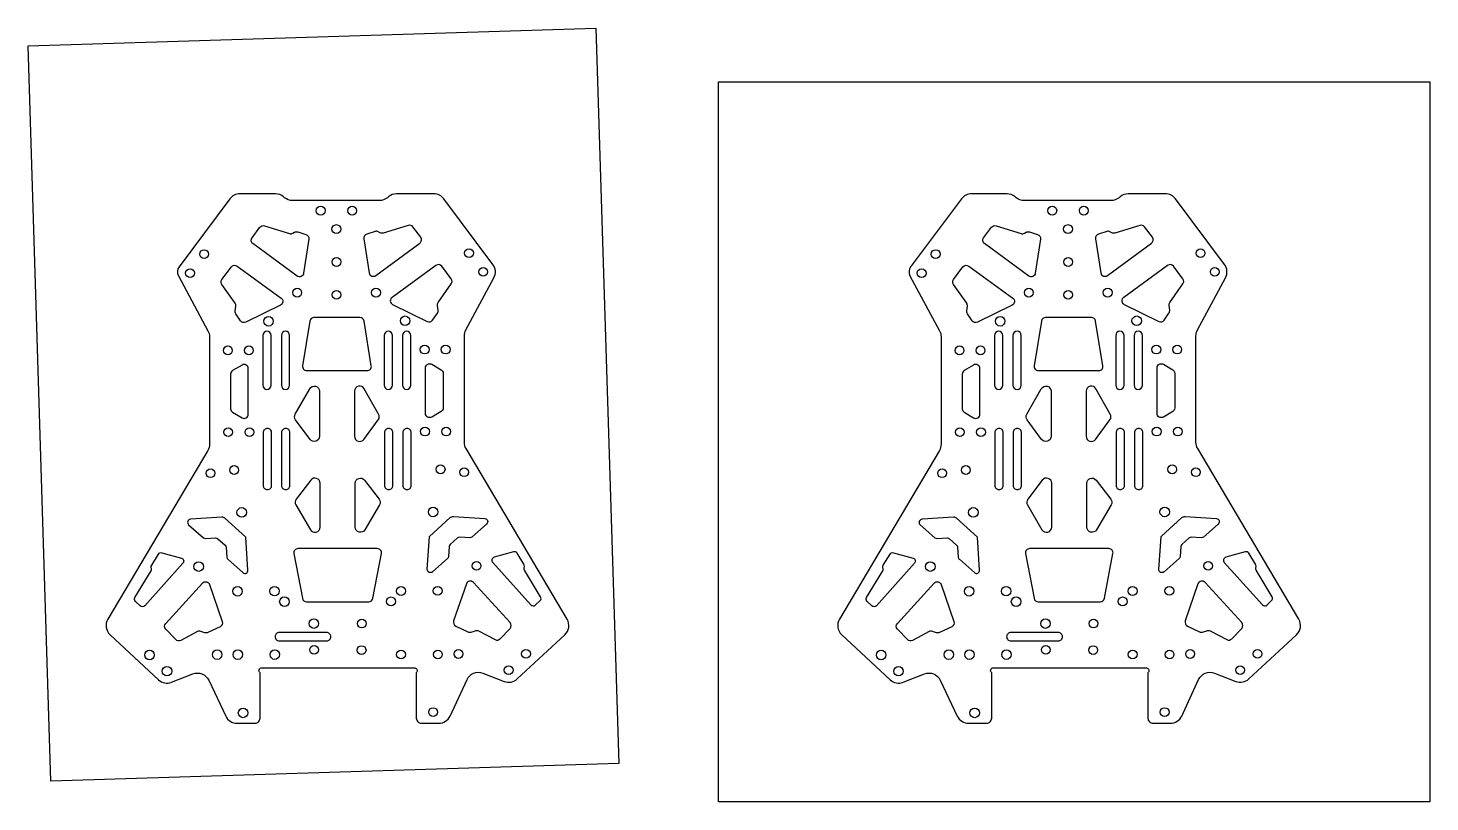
# Model space of a CAD drawing. Header units: inches. Extents: x 11242 to 20081, y -5540 to -4369.
# Drawn here: x 13725.38 to 13746.35, y -4931.19 to -4919.62 of the extents above; entities that cross this region are included whole.
import ezdxf

# ---------------------------------------------------------------- set-up
doc = ezdxf.new("R2010")
doc.units = ezdxf.units.IN
doc.header["$LTSCALE"] = 0.5
doc.header["$MEASUREMENT"] = 0
picture_1 = doc.add_image_def('image1.jpeg', size_in_pixel=(2550, 3300))

msp = doc.modelspace()

# ---------------------------------------------------------------- linework, layer by layer
msp.add_lwpolyline([(13735.71, -4920.427), (13746.353, -4920.427), (13746.353, -4931.194), (13735.71, -4931.194)], close=True)
for points in [[(13733.443, -4928.463), (13731.931, -4925.911, -0.13457), (13731.905, -4925.816), (13731.905, -4924.226, -0.124239), (13731.927, -4924.137), (13732.347, -4923.357, 0.292235), (13732.332, -4923.156), (13731.599, -4922.177, 0.23624), (13731.449, -4922.101), (13730.891, -4922.101, 0.175396), (13730.771, -4922.145), (13730.754, -4922.159, -0.175396), (13730.634, -4922.202), (13729.335, -4922.202, -0.175396), (13729.215, -4922.159), (13729.199, -4922.145, 0.175396), (13729.079, -4922.101), (13728.546, -4922.101, 0.23624), (13728.396, -4922.177), (13727.636, -4923.191, 0.292235), (13727.626, -4923.326), (13728.069, -4924.148, -0.124239), (13728.092, -4924.237), (13728.092, -4925.844, -0.13457), (13728.065, -4925.939), (13726.571, -4928.46, 0.352842), (13726.605, -4928.693), (13727.329, -4929.366, 0.288305), (13727.525, -4929.404), (13727.842, -4929.279, -0.394148), (13728.08, -4929.374), (13728.334, -4929.91, 0.289741), (13728.504, -4930.017), (13728.77, -4930.017, 0.414214), (13728.848, -4929.939), (13728.848, -4929.265, -0.697673), (13728.876, -4929.188), (13731.163, -4929.188, -0.654884), (13731.186, -4929.264), (13731.186, -4929.939, 0.414214), (13731.264, -4930.017), (13731.523, -4930.017, 0.292381), (13731.693, -4929.909), (13731.945, -4929.364, -0.395144), (13732.182, -4929.268), (13732.502, -4929.391, 0.285658), (13732.697, -4929.354), (13733.409, -4928.696, 0.353824)], [(13744.39, -4928.463), (13742.878, -4925.911, -0.13457), (13742.851, -4925.816), (13742.851, -4924.226, -0.124239), (13742.874, -4924.137), (13743.294, -4923.357, 0.292235), (13743.279, -4923.156), (13742.546, -4922.177, 0.23624), (13742.395, -4922.101), (13741.838, -4922.101, 0.175396), (13741.718, -4922.145), (13741.701, -4922.159, -0.175396), (13741.581, -4922.202), (13740.282, -4922.202, -0.175396), (13740.162, -4922.159), (13740.145, -4922.145, 0.175396), (13740.025, -4922.101), (13739.493, -4922.101, 0.23624), (13739.343, -4922.177), (13738.583, -4923.191, 0.292235), (13738.573, -4923.326), (13739.016, -4924.148, -0.124239), (13739.038, -4924.237), (13739.038, -4925.844, -0.13457), (13739.012, -4925.939), (13737.518, -4928.46, 0.352842), (13737.551, -4928.693), (13738.276, -4929.366, 0.288305), (13738.472, -4929.404), (13738.789, -4929.279, -0.394148), (13739.026, -4929.374), (13739.281, -4929.91, 0.289741), (13739.45, -4930.017), (13739.717, -4930.017, 0.414214), (13739.795, -4929.939), (13739.795, -4929.265, -0.697673), (13739.823, -4929.188), (13742.11, -4929.188, -0.654884), (13742.133, -4929.264), (13742.133, -4929.939, 0.414214), (13742.211, -4930.017), (13742.469, -4930.017, 0.292381), (13742.639, -4929.909), (13742.891, -4929.364, -0.395144), (13743.129, -4929.268), (13743.449, -4929.391, 0.285658), (13743.643, -4929.354), (13744.356, -4928.696, 0.353824)], [(13729.578, -4922.779), (13729.501, -4923.289, -0.563859), (13729.402, -4923.33), (13728.742, -4922.846, -0.417531), (13728.729, -4922.758), (13728.846, -4922.602, -0.315977), (13728.914, -4922.58), (13729.289, -4922.695, 0.20018), (13729.337, -4922.69), (13729.364, -4922.676, -0.202163), (13729.412, -4922.671), (13729.535, -4922.71, -0.369446)], [(13730.403, -4922.772), (13730.48, -4923.282, 0.563859), (13730.579, -4923.323), (13731.24, -4922.838, 0.417531), (13731.252, -4922.75), (13731.136, -4922.595, 0.315977), (13731.067, -4922.573), (13730.692, -4922.688, -0.20018), (13730.644, -4922.683), (13730.617, -4922.669, 0.202163), (13730.569, -4922.664), (13730.446, -4922.703, 0.369446)], [(13740.525, -4922.779), (13740.448, -4923.289, -0.563859), (13740.349, -4923.33), (13739.688, -4922.846, -0.417531), (13739.675, -4922.758), (13739.792, -4922.602, -0.315977), (13739.861, -4922.58), (13740.236, -4922.695, 0.20018), (13740.284, -4922.69), (13740.311, -4922.676, -0.202163), (13740.359, -4922.671), (13740.482, -4922.71, -0.369446)], [(13741.35, -4922.772), (13741.427, -4923.282, 0.563859), (13741.526, -4923.323), (13742.186, -4922.838, 0.417531), (13742.199, -4922.75), (13742.082, -4922.595, 0.315977), (13742.014, -4922.573), (13741.639, -4922.688, -0.20018), (13741.591, -4922.683), (13741.564, -4922.669, 0.202163), (13741.516, -4922.664), (13741.393, -4922.703, 0.369446)], [(13728.474, -4923.737), (13728.277, -4923.457, -0.32386), (13728.278, -4923.384), (13728.42, -4923.194, -0.410634), (13728.506, -4923.181), (13729.164, -4923.659, -0.565733), (13729.155, -4923.766), (13728.636, -4924.019, -0.371055), (13728.557, -4923.998), (13728.486, -4923.894, -0.187314), (13728.475, -4923.85), (13728.485, -4923.781, 0.189586)], [(13731.513, -4923.727), (13731.71, -4923.447, 0.32386), (13731.709, -4923.373), (13731.568, -4923.184, 0.410634), (13731.481, -4923.171), (13730.823, -4923.649, 0.565733), (13730.832, -4923.756), (13731.351, -4924.009, 0.371055), (13731.43, -4923.988), (13731.502, -4923.884, 0.187314), (13731.512, -4923.84), (13731.503, -4923.771, -0.189586)], [(13739.421, -4923.737), (13739.224, -4923.457, -0.32386), (13739.225, -4923.384), (13739.366, -4923.194, -0.410634), (13739.453, -4923.181), (13740.111, -4923.659, -0.565733), (13740.102, -4923.766), (13739.583, -4924.019, -0.371055), (13739.504, -4923.998), (13739.432, -4923.894, -0.187314), (13739.422, -4923.85), (13739.431, -4923.781, 0.189586)], [(13742.46, -4923.727), (13742.657, -4923.447, 0.32386), (13742.656, -4923.373), (13742.515, -4923.184, 0.410634), (13742.428, -4923.171), (13741.77, -4923.649, 0.565733), (13741.779, -4923.756), (13742.298, -4924.009, 0.371055), (13742.377, -4923.988), (13742.448, -4923.884, 0.187314), (13742.459, -4923.84), (13742.449, -4923.771, -0.189586)], [(13729.547, -4924.744), (13730.451, -4924.744, 0.462301), (13730.513, -4924.671), (13730.404, -4924.003, 0.367708), (13730.342, -4923.95), (13729.655, -4923.95, 0.367708), (13729.594, -4924.003), (13729.485, -4924.671, 0.462301)], [(13740.493, -4924.744), (13741.398, -4924.744, 0.462301), (13741.46, -4924.671), (13741.351, -4924.003, 0.367708), (13741.289, -4923.95), (13740.602, -4923.95, 0.367708), (13740.54, -4924.003), (13740.432, -4924.671, 0.462301)], [(13729.014, -4924.218, 1), (13728.89, -4924.218), (13728.89, -4924.964, 1), (13729.014, -4924.964)], [(13729.291, -4924.218, 1), (13729.167, -4924.218), (13729.167, -4924.964, 1), (13729.291, -4924.964)], [(13730.829, -4924.218, 1), (13730.705, -4924.218), (13730.705, -4924.964, 1), (13730.829, -4924.964)], [(13731.104, -4924.218, 1), (13730.979, -4924.218), (13730.979, -4924.964, 1), (13731.104, -4924.964)], [(13739.961, -4924.218, 1), (13739.837, -4924.218), (13739.837, -4924.964, 1), (13739.961, -4924.964)], [(13740.238, -4924.218, 1), (13740.114, -4924.218), (13740.114, -4924.964, 1), (13740.238, -4924.964)], [(13741.776, -4924.218, 1), (13741.651, -4924.218), (13741.651, -4924.964, 1), (13741.776, -4924.964)], [(13742.05, -4924.218, 1), (13741.926, -4924.218), (13741.926, -4924.964, 1), (13742.05, -4924.964)], [(13728.438, -4925.367), (13728.579, -4925.45, 0.579401), (13728.673, -4925.396), (13728.673, -4924.715, 0.579401), (13728.579, -4924.661), (13728.438, -4924.743, 0.266303), (13728.407, -4924.797), (13728.407, -4925.314, 0.266303)], [(13731.557, -4925.357), (13731.417, -4925.439, -0.579401), (13731.323, -4925.385), (13731.323, -4924.704, -0.579401), (13731.417, -4924.65), (13731.557, -4924.732, -0.266303), (13731.588, -4924.786), (13731.588, -4925.303, -0.266303)], [(13739.385, -4925.367), (13739.525, -4925.45, 0.579401), (13739.619, -4925.396), (13739.619, -4924.715, 0.579401), (13739.525, -4924.661), (13739.385, -4924.743, 0.266303), (13739.354, -4924.797), (13739.354, -4925.314, 0.266303)], [(13742.504, -4925.357), (13742.364, -4925.439, -0.579401), (13742.27, -4925.385), (13742.27, -4924.704, -0.579401), (13742.364, -4924.65), (13742.504, -4924.732, -0.266303), (13742.535, -4924.786), (13742.535, -4925.303, -0.266303)], [(13729.737, -4925.727, -0.724187), (13729.596, -4925.773), (13729.38, -4925.48, -0.296227), (13729.375, -4925.395), (13729.591, -4925.016, -0.769762), (13729.737, -4925.054)], [(13730.261, -4925.727, 0.724187), (13730.402, -4925.773), (13730.618, -4925.48, 0.296227), (13730.623, -4925.395), (13730.407, -4925.016, 0.769762), (13730.261, -4925.054)], [(13740.683, -4925.727, -0.724187), (13740.542, -4925.773), (13740.326, -4925.48, -0.296227), (13740.321, -4925.395), (13740.537, -4925.016, -0.769762), (13740.683, -4925.054)], [(13741.208, -4925.727, 0.724187), (13741.349, -4925.773), (13741.565, -4925.48, 0.296227), (13741.57, -4925.395), (13741.354, -4925.016, 0.769762), (13741.208, -4925.054)], [(13728.896, -4925.672), (13728.896, -4926.461, 0.414214), (13728.958, -4926.524), (13728.96, -4926.524, 0.414214), (13729.022, -4926.461), (13729.022, -4925.672, 0.414214), (13728.96, -4925.609), (13728.958, -4925.609, 0.414214)], [(13729.17, -4925.672), (13729.17, -4926.461, 0.414214), (13729.232, -4926.524), (13729.233, -4926.524, 0.414214), (13729.296, -4926.461), (13729.296, -4925.672, 0.414214), (13729.233, -4925.609), (13729.232, -4925.609, 0.414214)], [(13730.71, -4925.672), (13730.71, -4926.461, 0.414214), (13730.772, -4926.524), (13730.773, -4926.524, 0.414214), (13730.836, -4926.461), (13730.836, -4925.672, 0.414214), (13730.773, -4925.609), (13730.772, -4925.609, 0.414214)], [(13730.985, -4925.672), (13730.985, -4926.461, 0.414214), (13731.047, -4926.524), (13731.049, -4926.524, 0.414214), (13731.111, -4926.461), (13731.111, -4925.672, 0.414214), (13731.049, -4925.609), (13731.047, -4925.609, 0.414214)], [(13739.843, -4925.672), (13739.843, -4926.461, 0.414214), (13739.905, -4926.524), (13739.906, -4926.524, 0.414214), (13739.969, -4926.461), (13739.969, -4925.672, 0.414214), (13739.906, -4925.609), (13739.905, -4925.609, 0.414214)], [(13740.116, -4925.672), (13740.116, -4926.461, 0.414214), (13740.179, -4926.524), (13740.18, -4926.524, 0.414214), (13740.242, -4926.461), (13740.242, -4925.672, 0.414214), (13740.18, -4925.609), (13740.179, -4925.609, 0.414214)], [(13741.656, -4925.672), (13741.656, -4926.461, 0.414214), (13741.719, -4926.524), (13741.72, -4926.524, 0.414214), (13741.783, -4926.461), (13741.783, -4925.672, 0.414214), (13741.72, -4925.609), (13741.719, -4925.609, 0.414214)], [(13741.932, -4925.672), (13741.932, -4926.461, 0.414214), (13741.994, -4926.524), (13741.995, -4926.524, 0.414214), (13742.058, -4926.461), (13742.058, -4925.672, 0.414214), (13741.995, -4925.609), (13741.994, -4925.609, 0.414214)], [(13729.388, -4926.666, 0.305988), (13729.383, -4926.753), (13729.601, -4927.124, 0.763782), (13729.747, -4927.084), (13729.747, -4926.429, 0.716315), (13729.607, -4926.382)], [(13730.63, -4926.666, -0.305988), (13730.636, -4926.753), (13730.417, -4927.124, -0.763782), (13730.272, -4927.084), (13730.272, -4926.429, -0.716315), (13730.412, -4926.382)], [(13740.335, -4926.666, 0.305988), (13740.33, -4926.753), (13740.548, -4927.124, 0.763782), (13740.693, -4927.084), (13740.693, -4926.429, 0.716315), (13740.553, -4926.382)], [(13741.577, -4926.666, -0.305988), (13741.582, -4926.753), (13741.364, -4927.124, -0.763782), (13741.218, -4927.084), (13741.218, -4926.429, -0.716315), (13741.358, -4926.382)], [(13728, -4927.243, 0.197733), (13728.033, -4927.254), (13728.181, -4927.246, -0.197733), (13728.215, -4927.258), (13728.324, -4927.354, -0.197733), (13728.34, -4927.386), (13728.35, -4927.534, 0.197733), (13728.365, -4927.566), (13728.59, -4927.765, 0.6704), (13728.668, -4927.726), (13728.634, -4927.233), (13728.323, -4926.952, 0.20272), (13728.277, -4926.936), (13727.808, -4926.967, 0.666959), (13727.78, -4927.049)], [(13732.019, -4927.233, -0.197733), (13731.985, -4927.244), (13731.837, -4927.236, 0.197733), (13731.803, -4927.247), (13731.694, -4927.344, 0.197733), (13731.679, -4927.376), (13731.669, -4927.524, -0.197733), (13731.653, -4927.556), (13731.429, -4927.754, -0.6704), (13731.351, -4927.716), (13731.384, -4927.223), (13731.695, -4926.942, -0.20272), (13731.741, -4926.926), (13732.211, -4926.956, -0.666959), (13732.239, -4927.038)], [(13738.946, -4927.243, 0.197733), (13738.98, -4927.254), (13739.128, -4927.246, -0.197733), (13739.162, -4927.258), (13739.271, -4927.354, -0.197733), (13739.286, -4927.386), (13739.296, -4927.534, 0.197733), (13739.312, -4927.566), (13739.536, -4927.765, 0.6704), (13739.614, -4927.726), (13739.581, -4927.233), (13739.27, -4926.952, 0.20272), (13739.224, -4926.936), (13738.754, -4926.967, 0.666959), (13738.726, -4927.049)], [(13742.965, -4927.233, -0.197733), (13742.932, -4927.244), (13742.784, -4927.236, 0.197733), (13742.75, -4927.247), (13742.641, -4927.344, 0.197733), (13742.625, -4927.376), (13742.615, -4927.524, -0.197733), (13742.6, -4927.556), (13742.375, -4927.754, -0.6704), (13742.297, -4927.716), (13742.331, -4927.223), (13742.642, -4926.942, -0.20272), (13742.688, -4926.926), (13743.157, -4926.956, -0.666959), (13743.185, -4927.038)], [(13730.535, -4928.149), (13730.664, -4927.481, 0.471125), (13730.602, -4927.406), (13729.416, -4927.406, 0.471125), (13729.355, -4927.481), (13729.483, -4928.149, 0.359504), (13729.545, -4928.2), (13730.474, -4928.2, 0.359504)], [(13741.482, -4928.149), (13741.61, -4927.481, 0.471125), (13741.549, -4927.406), (13740.363, -4927.406, 0.471125), (13740.301, -4927.481), (13740.43, -4928.149, 0.359504), (13740.491, -4928.2), (13741.42, -4928.2, 0.359504)], [(13726.977, -4928.138), (13727.218, -4927.74, 0.179986), (13727.224, -4927.708), (13727.22, -4927.683, -0.18258), (13727.227, -4927.651), (13727.328, -4927.487, -0.333745), (13727.381, -4927.467), (13727.672, -4927.548, -0.556305), (13727.694, -4927.624), (13727.123, -4928.259, -0.418094), (13727.056, -4928.262), (13726.985, -4928.197, -0.356535)], [(13733.046, -4928.126), (13732.805, -4927.728, -0.179986), (13732.799, -4927.696), (13732.803, -4927.671, 0.18258), (13732.796, -4927.638), (13732.695, -4927.475, 0.333745), (13732.642, -4927.454), (13732.351, -4927.535, 0.556305), (13732.329, -4927.612), (13732.9, -4928.247, 0.418094), (13732.967, -4928.25), (13733.038, -4928.184, 0.356535)], [(13737.924, -4928.138), (13738.165, -4927.74, 0.179986), (13738.171, -4927.708), (13738.167, -4927.683, -0.18258), (13738.173, -4927.651), (13738.275, -4927.487, -0.333745), (13738.327, -4927.467), (13738.618, -4927.548, -0.556305), (13738.641, -4927.624), (13738.07, -4928.259, -0.418094), (13738.003, -4928.262), (13737.932, -4928.197, -0.356535)], [(13743.993, -4928.126), (13743.752, -4927.728, -0.179986), (13743.745, -4927.696), (13743.75, -4927.671, 0.18258), (13743.743, -4927.638), (13743.642, -4927.475, 0.333745), (13743.589, -4927.454), (13743.298, -4927.535, 0.556305), (13743.276, -4927.612), (13743.847, -4928.247, 0.418094), (13743.913, -4928.25), (13743.984, -4928.184, 0.356535)], [(13728.25, -4928.574), (13728.069, -4928.661, -0.196826), (13728.022, -4928.664), (13727.962, -4928.643, 0.205952), (13727.912, -4928.647), (13727.662, -4928.778, -0.33402), (13727.588, -4928.766), (13727.438, -4928.609, -0.394697), (13727.437, -4928.524), (13727.987, -4927.921, -0.569903), (13728.093, -4927.943), (13728.282, -4928.498, -0.380148)], [(13731.777, -4928.564), (13731.958, -4928.651, 0.196826), (13732.005, -4928.653), (13732.066, -4928.633, -0.205952), (13732.115, -4928.636), (13732.365, -4928.767, 0.33402), (13732.439, -4928.755), (13732.589, -4928.599, 0.394697), (13732.59, -4928.513), (13732.04, -4927.911, 0.569903), (13731.935, -4927.933), (13731.745, -4928.487, 0.380148)], [(13739.197, -4928.574), (13739.016, -4928.661, -0.196826), (13738.969, -4928.664), (13738.908, -4928.643, 0.205952), (13738.859, -4928.647), (13738.609, -4928.778, -0.33402), (13738.535, -4928.766), (13738.385, -4928.609, -0.394697), (13738.384, -4928.524), (13738.934, -4927.921, -0.569903), (13739.039, -4927.943), (13739.229, -4928.498, -0.380148)], [(13742.724, -4928.564), (13742.905, -4928.651, 0.196826), (13742.952, -4928.653), (13743.012, -4928.633, -0.205952), (13743.062, -4928.636), (13743.312, -4928.767, 0.33402), (13743.386, -4928.755), (13743.536, -4928.599, 0.394697), (13743.537, -4928.513), (13742.987, -4927.911, 0.569903), (13742.881, -4927.933), (13742.692, -4928.487, 0.380148)]]:
    msp.add_lwpolyline(points, format="xyb", close=True)
for points in [[(13729.908, -4928.723, 0.414214), (13729.845, -4928.661), (13729.135, -4928.661, 0.414214), (13729.073, -4928.723), (13729.073, -4928.723, 0.414214), (13729.135, -4928.786), (13729.845, -4928.786, 0.414214), (13729.908, -4928.723)], [(13740.855, -4928.723, 0.414214), (13740.792, -4928.661), (13740.082, -4928.661, 0.414214), (13740.019, -4928.723), (13740.019, -4928.723, 0.414214), (13740.082, -4928.786), (13740.792, -4928.786, 0.414214), (13740.855, -4928.723)]]:
    msp.add_lwpolyline(points, format="xyb")
for centre, radius in [((13729.755, -4922.353), 0.0657), ((13730.227, -4922.353), 0.0657), ((13740.702, -4922.353), 0.0657), ((13741.173, -4922.353), 0.0657), ((13729.99, -4922.628), 0.0657), ((13740.937, -4922.628), 0.0657), ((13728.011, -4923.002), 0.0657), ((13731.975, -4922.989), 0.0657), ((13738.957, -4923.002), 0.0657), ((13742.921, -4922.989), 0.0657), ((13727.801, -4923.287), 0.0657), ((13729.992, -4923.12), 0.0657), ((13732.187, -4923.268), 0.0657), ((13738.748, -4923.287), 0.0657), ((13740.939, -4923.12), 0.0657), ((13743.133, -4923.268), 0.0657), ((13729.405, -4923.579), 0.0657), ((13729.993, -4923.612), 0.0657), ((13730.583, -4923.579), 0.0657), ((13740.352, -4923.579), 0.0657), ((13740.94, -4923.612), 0.0657), ((13741.53, -4923.579), 0.0657), ((13728.976, -4924.007), 0.0711), ((13731.019, -4923.999), 0.0711), ((13739.922, -4924.007), 0.0711), ((13741.965, -4923.999), 0.0711), ((13728.368, -4924.442), 0.0657), ((13728.682, -4924.442), 0.0657), ((13731.312, -4924.43), 0.0657), ((13731.626, -4924.43), 0.0657), ((13739.315, -4924.442), 0.0657), ((13739.629, -4924.442), 0.0657), ((13742.259, -4924.43), 0.0657), ((13742.572, -4924.43), 0.0657), ((13728.372, -4925.664), 0.0657), ((13728.689, -4925.664), 0.0657), ((13731.317, -4925.656), 0.0657), ((13731.634, -4925.656), 0.0657), ((13739.319, -4925.664), 0.0657), ((13739.635, -4925.664), 0.0657), ((13742.264, -4925.656), 0.0657), ((13742.581, -4925.656), 0.0657), ((13728.461, -4926.231), 0.0657), ((13731.55, -4926.221), 0.0657), ((13739.408, -4926.231), 0.0657), ((13742.497, -4926.221), 0.0657), ((13728.107, -4926.279), 0.0657), ((13731.902, -4926.264), 0.0657), ((13739.053, -4926.279), 0.0657), ((13742.849, -4926.264), 0.0657), ((13728.574, -4926.864), 0.0711), ((13731.438, -4926.858), 0.0711), ((13739.521, -4926.864), 0.0711), ((13742.384, -4926.858), 0.0711), ((13727.93, -4927.675), 0.0711), ((13732.088, -4927.664), 0.0657), ((13738.877, -4927.675), 0.0711), ((13743.034, -4927.664), 0.0657), ((13728.512, -4928.044), 0.0711), ((13729.065, -4928.042), 0.0711), ((13730.958, -4928.04), 0.0657), ((13731.506, -4928.037), 0.0657), ((13739.458, -4928.044), 0.0711), ((13740.011, -4928.042), 0.0711), ((13741.904, -4928.04), 0.0657), ((13742.453, -4928.037), 0.0657), ((13729.213, -4928.199), 0.0711), ((13730.808, -4928.195), 0.0657), ((13740.16, -4928.199), 0.0711), ((13741.755, -4928.195), 0.0657), ((13729.653, -4928.527), 0.0711), ((13730.372, -4928.527), 0.0657), ((13740.6, -4928.527), 0.0711), ((13741.319, -4928.527), 0.0657), ((13729.657, -4928.92), 0.0657), ((13730.368, -4928.923), 0.0657), ((13740.604, -4928.92), 0.0657), ((13741.315, -4928.923), 0.0657), ((13727.195, -4928.997), 0.0711), ((13728.207, -4928.991), 0.0711), ((13728.516, -4928.991), 0.0711), ((13729.069, -4928.991), 0.0711), ((13730.958, -4928.989), 0.0657), ((13731.51, -4928.989), 0.0657), ((13731.817, -4928.981), 0.0657), ((13732.827, -4928.98), 0.0657), ((13738.141, -4928.997), 0.0711), ((13739.154, -4928.991), 0.0711), ((13739.463, -4928.991), 0.0711), ((13740.016, -4928.991), 0.0711), ((13741.905, -4928.989), 0.0657), ((13742.457, -4928.989), 0.0657), ((13742.764, -4928.981), 0.0657), ((13743.774, -4928.98), 0.0657), ((13727.456, -4929.239), 0.0711), ((13732.568, -4929.224), 0.0657), ((13738.402, -4929.239), 0.0711), ((13743.514, -4929.224), 0.0657), ((13728.594, -4929.863), 0.0711), ((13731.437, -4929.85), 0.0657), ((13739.541, -4929.863), 0.0711), ((13742.384, -4929.85), 0.0657)]:
    msp.add_circle(centre, radius)

# ---------------------------------------------------------------- pictures from other files: only their frames are drawn
image = msp.add_image(picture_1, insert=(13725.72, -4930.882), size_in_units=(8.5, 11), rotation=1.7865, dxfattribs=dict(fade=68))
image.dxf.flags = 7

doc.saveas('drawing.dxf')
